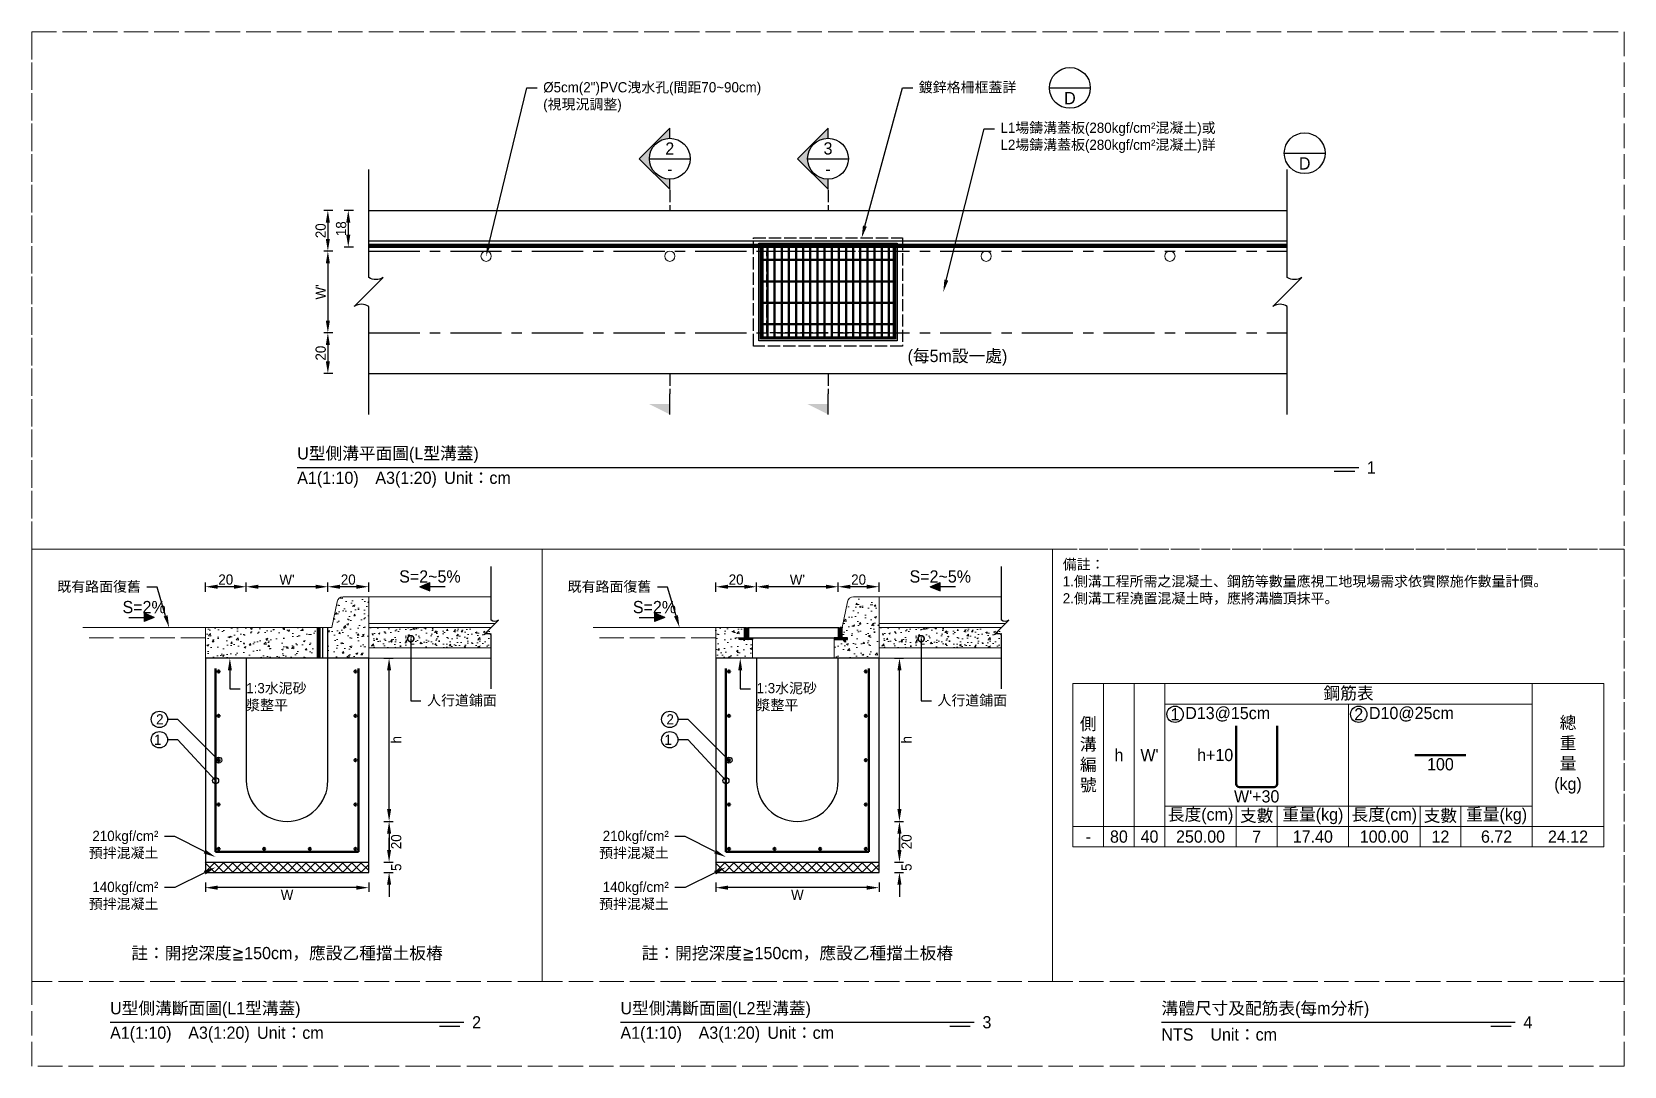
# Model space of a CAD drawing. Extents: x -8920 to 1950, y -2159 to 466.
# Drawn here: x -7060 to -6280, y -507 to 0 of the extents above; entities that cross this region are included whole.
import ezdxf
from ezdxf import colors
from ezdxf.entities.mleader import LeaderData, LeaderLine
from ezdxf.math import Vec2, Vec3

# ---------------------------------------------------------------- set-up
doc = ezdxf.new("R2010")
doc.units = 0
doc.header["$MEASUREMENT"] = 0
doc.linetypes.add('ACAD_ISO02W100', pattern=[15, 12, -3])
doc.linetypes.add('CENTERX2', pattern=[4, 2.5, -0.5, 0.5, -0.5])
for name, color, linetype, lineweight in [('一、1.基本-圖框', 7, 'Continuous', 20), ('二、1.繪圖-既有設施', 8, 'Continuous', 20), ('二、2.繪圖-施作項目', 181, 'Continuous', 30), ('二、3.繪圖-排水流向', 170, 'Continuous', 30), ('二、4.繪圖-設計鋪面', 40, 'Continuous', 20), ('二、5.繪圖-鋼筋', 60, 'Continuous', 50), ('二、6.繪圖-其他施作項目', 35, 'Continuous', 30)]:
    doc.layers.add(name, color=color, linetype=linetype, lineweight=lineweight)
doc.layers.add('一、4.基本-隱藏', color=9, linetype='ACAD_ISO02W100', lineweight=20, plot=False)
doc.layers.add('三、1.文字-說明文字', color=2, linetype='Continuous')
doc.layers.add('三、3.文字-註解文字', color=2, linetype='Continuous')
doc.styles.add('次圖名(詳圖)', font='MS PGothic.ttf', dxfattribs={"height": 6})
doc.styles.add('註解文字(詳圖)', font='MS PGothic.ttf', dxfattribs={"height": 5})
doc.dimstyles.new('註解文字(詳圖)', dxfattribs={"dimtxt": 5, "dimasz": 6, "dimexe": 2, "dimexo": 5, "dimgap": 1, "dimtad": 2, "dimzin": 0, "dimdsep": 46, "dimtxsty": '註解文字(詳圖)', "dimcen": 0.1, "dimclrd": 144, "dimclre": 144, "dimclrt": 256, "dimadec": 0, "dimazin": 0, "dimtfac": 1, "dimtofl": 0, "dimtmove": 0, "dimatfit": 3, "dimfxlon": 1, "dimtolj": 1, "dimtzin": 0, "dimlwd": -1, "dimlwe": -1, "dimarcsym": 1})
pattern_1 = [(45, (-7875.3608, 76.1543), (-2.65165, 2.65165), []), (45, (-7874.477, 76.1543), (-2.65165, 2.65165), []), (45, (-7873.593, 76.1543), (-2.65165, 2.65165), []), (45, (-7872.709, 76.1543), (-2.65165, 2.65165), [])]

msp = doc.modelspace()

# ---------------------------------------------------------------- texts
at = {"layer": '一、1.基本-圖框', "char_height": 6, "attachment_point": 5, "style": '註解文字(詳圖)'}
for s, width, insert in [('{\\fMS PGothic|b0|i0|c128|p34;鋼筋表}', 94.24964, (-6415, -324.5)), ('側溝編號', 12.98354, (-6542.5, -354.5)), ('{\\fMS PGothic|b0|i0|c128|p34;總重量(kg)}', 6, (-6307.5, -354.5)), ('{\\fMS PGothic|b0|i0|c128|p34;h}', 12.98354, (-6527.5, -354.5)), ("{\\fMS PGothic|b0|i0|c128|p34;W}'", 22.32258, (-6512.5, -354.5)), ('{\\fMS PGothic|b0|i0|c128|p34;長度(cm)}', 35.02324, (-6487.5, -384.5)), ('{\\fMS PGothic|b0|i0|c128|p34;支數}', 19.27354, (-6460, -384.5)), ('{\\fMS PGothic|b0|i0|c128|p34;重量(kg)}', 30.27214, (-6432.5, -384.5)), ('{\\fMS PGothic|b0|i0|c128|p34;長度(cm)}', 35.02324, (-6397.5, -384.5)), ('{\\fMS PGothic|b0|i0|c128|p34;支數}', 19.27354, (-6370, -384.5)), ('{\\fMS PGothic|b0|i0|c128|p34;重量(kg)}', 30.27214, (-6342.5, -384.5))]:
    msp.add_mtext_dynamic_manual_height_columns(s, width=width, gutter_width=30, heights=[0], dxfattribs=dict(at, insert=insert))
at = {"layer": '三、1.文字-說明文字', "style": '註解文字(詳圖)'}
for s, width, insert, char_height, attachment_point in [('{\\fMS PGothic|b0|i0|c128|p34;D}', 12.5857, (-6551.5, -32.5), 6, 5), ('{\\fMS PGothic|b0|i0|c128|p34;D}', 12.5857, (-6436.5, -64.5), 6, 5), ('{\\fMS PGothic|b0|i0|c128|p34;備註：\\P1.側溝工程所需之混凝土、鋼筋等數量應視工地現場需求依實際施作數量計價。\\P2.側溝工程澆置混凝土時，應將溝牆頂抹平。}', 249.57878, (-6555, -258.5), 5, 1)]:
    msp.add_mtext_dynamic_manual_height_columns(s, width=width, gutter_width=30, heights=[0], dxfattribs=dict(at, insert=insert, char_height=char_height, attachment_point=attachment_point))
at = {"layer": '三、3.文字-註解文字', "char_height": 6}
for s, width, gutter_width, insert, attachment_point, style in [('2', 6.60394, 25, (-6747.5, -57.193), 5, '註解文字(詳圖)'), ('3', 6.60394, 25, (-6670, -57.193), 5, '註解文字(詳圖)'), ('-', 6.60394, 25, (-6747.5, -67.193), 5, '註解文字(詳圖)'), ('-', 6.60394, 25, (-6670, -67.193), 5, '註解文字(詳圖)'), ('(每5m設一處)', 52.41253, 30, (-6606.595, -159.77), 5, '註解文字(詳圖)'), ('{\\fMS PGothic|b0|i0|c128|p34;U型側溝平面圖(}L{\\fMS PGothic|b0|i0|c128|p34;型溝蓋)}', 138.66243, 15, (-6930, -207.5), 4, '次圖名(詳圖)'), ('1', 3, 15, (-6406, -213.5), 4, '次圖名(詳圖)'), ('A1(1:10)\u3000A3(1:20){\\fMS PGothic|b0|i0|c128|p34;^IUnit：cm}', 136.03259, 15, (-6930, -219.5), 4, '次圖名(詳圖)'), ('1', 8.38231, 30, (-6500, -334.5), 5, '註解文字(詳圖)'), ('D13@15cm', 6.06582, 30, (-6495, -334.5), 4, '註解文字(詳圖)'), ('2', 8.38231, 30, (-6410, -334.5), 5, '註解文字(詳圖)'), ('{\\fMS PGothic|b0|i0|c128|p34;D1}0{\\fMS PGothic|b0|i0|c128|p34;@}25{\\fMS PGothic|b0|i0|c128|p34;cm}', 6.06582, 30, (-6405, -334.5), 4, '註解文字(詳圖)'), ('-', 9.06048, 30, (-6542.5, -394.5), 5, '註解文字(詳圖)'), ('80', 9.06048, 30, (-6527.5, -394.5), 5, '註解文字(詳圖)'), ('40', 9.06048, 30, (-6512.5, -394.5), 5, '註解文字(詳圖)'), ('250.00', 9.06048, 30, (-6487.5, -394.5), 5, '註解文字(詳圖)'), ('7', 9.06048, 30, (-6460, -394.5), 5, '註解文字(詳圖)'), ('17.40', 9.06048, 30, (-6432.5, -394.5), 5, '註解文字(詳圖)'), ('{\\fMS PGothic|b0|i0|c128|p34;100}.00', 9.06048, 30, (-6397.5, -394.5), 5, '註解文字(詳圖)'), ('12', 9.06048, 30, (-6370, -394.5), 5, '註解文字(詳圖)'), ('6.72', 9.06048, 30, (-6342.5, -394.5), 5, '註解文字(詳圖)'), ('24.12', 9.06048, 30, (-6307.5, -394.5), 5, '註解文字(詳圖)'), ('{\\fMS PGothic|b0|i0|c128|p34;註：開挖深度≧150cm，應設乙種擋土板樁}', 156.49231, 30, (-6935, -452), 5, '註解文字(詳圖)'), ('{\\fMS PGothic|b0|i0|c128|p34;註：開挖深度≧150cm，應設乙種擋土板樁}', 156.49231, 30, (-6685, -452), 5, '註解文字(詳圖)'), ('{\\fMS PGothic|b0|i0|c128|p34;U型側溝斷面圖(}L{\\fMS PGothic|b0|i0|c128|p34;1型溝蓋)}', 134.12151, 15, (-7021.66, -479.5), 4, '次圖名(詳圖)'), ('{\\fMS PGothic|b0|i0|c128|p34;U型側溝斷面圖(}L{\\fMS PGothic|b0|i0|c128|p34;2型溝蓋)}', 131.94411, 15, (-6771.66, -479.5), 4, '次圖名(詳圖)'), ('{\\fMS PGothic|b0|i0|c128|p34;溝體尺寸}及{\\fMS PGothic|b0|i0|c128|p34;配筋表(每m分析)}', 144.80097, 15, (-6506.66, -479.5), 4, '次圖名(詳圖)'), ('2', 3, 15, (-6844.34, -485.5), 4, '次圖名(詳圖)'), ('3', 3, 15, (-6594.34, -485.5), 4, '次圖名(詳圖)'), ('4', 3, 15, (-6329.34, -485.5), 4, '次圖名(詳圖)'), ('A1(1:10)\u3000A3(1:20){\\fMS PGothic|b0|i0|c128|p34;^IUnit：cm}', 136.03259, 15, (-7021.66, -491.5), 4, '次圖名(詳圖)'), ('A1(1:10)\u3000A3(1:20){\\fMS PGothic|b0|i0|c128|p34;^IUnit：cm}', 136.03259, 15, (-6771.66, -491.5), 4, '次圖名(詳圖)'), ('NTS{\\fMS PGothic|b0|i0|c128|p34;^IUnit：cm}', 136.03259, 15, (-6506.66, -491.5), 4, '次圖名(詳圖)')]:
    msp.add_mtext_dynamic_manual_height_columns(s, width=width, gutter_width=gutter_width, heights=[0], dxfattribs=dict(at, insert=insert, attachment_point=attachment_point, style=style))
at = {"layer": '二、3.繪圖-排水流向', "char_height": 6, "attachment_point": 5, "style": '註解文字(詳圖)'}
for s, insert in [('{\\fMS PGothic|b0|i0|c128|p34;S=2~5%}', (-6865, -267)), ('{\\fMS PGothic|b0|i0|c128|p34;S=2~5%}', (-6615, -267)), ('{\\fMS PGothic|b0|i0|c128|p34;S=2%}', (-7005, -282)), ('{\\fMS PGothic|b0|i0|c128|p34;S=2%}', (-6755, -282))]:
    msp.add_mtext_dynamic_manual_height_columns(s, width=10.17412, gutter_width=30, heights=[0], dxfattribs=dict(at, insert=insert))
at = {"layer": '二、5.繪圖-鋼筋', "char_height": 6, "style": '註解文字(詳圖)'}
for s, width, insert, attachment_point in [('h+10', 8.87231, (-6471.5, -354.5), 6), ('100', 3.56631, (-6370, -356), 2), ("{\\fMS PGothic|b0|i0|c128|p34;W}'+3{\\fMS PGothic|b0|i0|c128|p34;0}", 3.56631, (-6460, -371.75), 2)]:
    msp.add_mtext_dynamic_manual_height_columns(s, width=width, gutter_width=30, heights=[0], dxfattribs=dict(at, insert=insert, attachment_point=attachment_point))

# ---------------------------------------------------------------- blocks, each defined once
blk = doc.blocks.new('*D197')
at = {"layer": 'Defpoints', "color": 0, "transparency": 16777216}
for p in [(-6895, -87.5), (-6915, -107.5), (-6895, -107.5)]:
    blk.add_point(p, dxfattribs=at)
at = {"layer": '三、3.文字-註解文字', "color": 144, "transparency": 16777216}
for p, q in [((-6912.5, -87.5), (-6917, -87.5)), ((-6915, -93.5), (-6915, -101.5)), ((-6912.5, -107.5), (-6917, -107.5))]:
    blk.add_line(p, q, dxfattribs=at)
for points in [[(-6916, -93.5), (-6914, -93.5), (-6915, -87.5)], [(-6916, -101.5), (-6914, -101.5), (-6915, -107.5)]]:
    blk.add_solid(points, dxfattribs=at)
at = {"layer": '三、3.文字-註解文字', "transparency": 16777216, "insert": (-6918.5, -97.5), "char_height": 5, "attachment_point": 5, "rotation": 90, "style": '註解文字(詳圖)'}
blk.add_mtext('\\A1;20', dxfattribs=at)
blk = doc.blocks.new('*D198')
at = {"layer": 'Defpoints', "color": 0, "transparency": 16777216}
for p in [(-6895, -107.5), (-6915, -147.5), (-6895, -147.5)]:
    blk.add_point(p, dxfattribs=at)
at = {"layer": '三、3.文字-註解文字', "color": 144, "transparency": 16777216}
for p, q in [((-6912.5, -107.5), (-6917, -107.5)), ((-6915, -113.5), (-6915, -141.5)), ((-6912.5, -147.5), (-6917, -147.5))]:
    blk.add_line(p, q, dxfattribs=at)
for points in [[(-6916, -113.5), (-6914, -113.5), (-6915, -107.5)], [(-6916, -141.5), (-6914, -141.5), (-6915, -147.5)]]:
    blk.add_solid(points, dxfattribs=at)
at = {"layer": '三、3.文字-註解文字', "transparency": 16777216, "insert": (-6918.5, -127.5), "char_height": 5, "attachment_point": 5, "rotation": 90, "style": '註解文字(詳圖)'}
blk.add_mtext("\\A1;W'", dxfattribs=at)
blk = doc.blocks.new('*D199')
at = {"layer": 'Defpoints', "color": 0, "transparency": 16777216}
for p in [(-6895, -147.5), (-6915, -167.5), (-6895, -167.5)]:
    blk.add_point(p, dxfattribs=at)
at = {"layer": '三、3.文字-註解文字', "color": 144, "transparency": 16777216}
for p, q in [((-6912.5, -147.5), (-6917, -147.5)), ((-6915, -153.5), (-6915, -161.5)), ((-6912.5, -167.5), (-6917, -167.5))]:
    blk.add_line(p, q, dxfattribs=at)
for points in [[(-6916, -153.5), (-6914, -153.5), (-6915, -147.5)], [(-6916, -161.5), (-6914, -161.5), (-6915, -167.5)]]:
    blk.add_solid(points, dxfattribs=at)
at = {"layer": '三、3.文字-註解文字', "transparency": 16777216, "insert": (-6918.5, -157.5), "char_height": 5, "attachment_point": 5, "rotation": 90, "style": '註解文字(詳圖)'}
blk.add_mtext('\\A1;20', dxfattribs=at)
blk = doc.blocks.new('*D200')
at = {"layer": 'Defpoints', "color": 0, "transparency": 16777216}
for p in [(-6705, -272), (-6705, -307), (-6665, -307)]:
    blk.add_point(p, dxfattribs=at)
at = {"layer": '三、3.文字-註解文字', "color": 144, "transparency": 16777216}
for p, q in [((-6705, -274.5), (-6705, -270)), ((-6671, -272), (-6699, -272)), ((-6665, -274.5), (-6665, -270))]:
    blk.add_line(p, q, dxfattribs=at)
for points in [[(-6699, -271), (-6699, -273), (-6705, -272)], [(-6671, -271), (-6671, -273), (-6665, -272)]]:
    blk.add_solid(points, dxfattribs=at)
at = {"layer": '三、3.文字-註解文字', "transparency": 16777216, "insert": (-6685, -268.5), "char_height": 5, "attachment_point": 5, "style": '註解文字(詳圖)'}
blk.add_mtext("\\A1;W'", dxfattribs=at)
blk = doc.blocks.new('*D201')
at = {"layer": 'Defpoints', "color": 0, "transparency": 16777216}
for p in [(-6725, -272), (-6725, -307), (-6705, -307)]:
    blk.add_point(p, dxfattribs=at)
at = {"layer": '三、3.文字-註解文字', "color": 144, "transparency": 16777216}
for p, q in [((-6725, -274.5), (-6725, -270)), ((-6711, -272), (-6719, -272)), ((-6705, -274.5), (-6705, -270))]:
    blk.add_line(p, q, dxfattribs=at)
for points in [[(-6719, -271), (-6719, -273), (-6725, -272)], [(-6711, -271), (-6711, -273), (-6705, -272)]]:
    blk.add_solid(points, dxfattribs=at)
at = {"layer": '三、3.文字-註解文字', "transparency": 16777216, "insert": (-6715, -268.5), "char_height": 5, "attachment_point": 5, "style": '註解文字(詳圖)'}
blk.add_mtext('\\A1;20', dxfattribs=at)
blk = doc.blocks.new('排水流向')
at = {"layer": '二、3.繪圖-排水流向'}
h = blk.add_hatch(color=256, dxfattribs=at)
h.dxf.hatch_style = 1
h.paths.add_polyline_path([(0, 1), (0, -1), (2.5, 0)])
for points in [[(-3.75, 0), (0, 0)], [(0, 1), (0, -1)], [(2.5, 0), (0, 1)], [(2.5, 0), (0, -1)]]:
    blk.add_lwpolyline(points, dxfattribs=at)
blk = doc.blocks.new('*D202')
at = {"layer": 'Defpoints', "color": 0, "transparency": 16777216}
for p in [(-6895, -87.5), (-6905, -105.5), (-6895, -105.5)]:
    blk.add_point(p, dxfattribs=at)
at = {"layer": '三、3.文字-註解文字', "color": 144, "transparency": 16777216}
for p, q in [((-6902.5, -87.5), (-6907, -87.5)), ((-6905, -93.5), (-6905, -99.5)), ((-6902.5, -105.5), (-6907, -105.5))]:
    blk.add_line(p, q, dxfattribs=at)
for points in [[(-6906, -93.5), (-6904, -93.5), (-6905, -87.5)], [(-6906, -99.5), (-6904, -99.5), (-6905, -105.5)]]:
    blk.add_solid(points, dxfattribs=at)
at = {"layer": '三、3.文字-註解文字', "transparency": 16777216, "insert": (-6908.5, -96.5), "char_height": 5, "attachment_point": 5, "rotation": 90, "style": '註解文字(詳圖)'}
blk.add_mtext('\\A1;18', dxfattribs=at)
blk = doc.blocks.new('*D237')
at = {"layer": 'Defpoints', "color": 0, "transparency": 16777216}
for p in [(-6685, -307), (-6635, -307), (-6685, -387)]:
    blk.add_point(p, dxfattribs=at)
at = {"layer": '三、3.文字-註解文字', "color": 144, "transparency": 16777216}
for p, q in [((-6637.5, -307), (-6633, -307)), ((-6635, -381), (-6635, -313)), ((-6637.5, -387), (-6633, -387))]:
    blk.add_line(p, q, dxfattribs=at)
for points in [[(-6636, -313), (-6634, -313), (-6635, -307)], [(-6636, -381), (-6634, -381), (-6635, -387)]]:
    blk.add_solid(points, dxfattribs=at)
at = {"layer": '三、3.文字-註解文字', "transparency": 16777216, "insert": (-6631.5, -347), "char_height": 5, "attachment_point": 5, "rotation": 90, "style": '註解文字(詳圖)'}
blk.add_mtext('\\A1;h', dxfattribs=at)
blk = doc.blocks.new('*D238')
at = {"layer": 'Defpoints', "color": 0, "transparency": 16777216}
for p in [(-6685, -387), (-6685, -407), (-6635, -407)]:
    blk.add_point(p, dxfattribs=at)
at = {"layer": '三、3.文字-註解文字', "color": 144, "transparency": 16777216}
for p, q in [((-6637.5, -387), (-6633, -387)), ((-6635, -393), (-6635, -401)), ((-6637.5, -407), (-6633, -407))]:
    blk.add_line(p, q, dxfattribs=at)
for points in [[(-6636, -393), (-6634, -393), (-6635, -387)], [(-6636, -401), (-6634, -401), (-6635, -407)]]:
    blk.add_solid(points, dxfattribs=at)
at = {"layer": '三、3.文字-註解文字', "transparency": 16777216, "insert": (-6631.5, -397), "char_height": 5, "attachment_point": 5, "rotation": 90, "style": '註解文字(詳圖)'}
blk.add_mtext('\\A1;20', dxfattribs=at)
blk = doc.blocks.new('*D239')
at = {"layer": 'Defpoints', "color": 0, "transparency": 16777216}
for p in [(-6685, -407), (-6685, -412), (-6635, -412)]:
    blk.add_point(p, dxfattribs=at)
at = {"layer": '三、3.文字-註解文字', "color": 144, "transparency": 16777216}
for p, q in [((-6635, -401), (-6635, -395)), ((-6637.5, -407), (-6633, -407)), ((-6637.5, -412), (-6633, -412)), ((-6635, -418), (-6635, -424))]:
    blk.add_line(p, q, dxfattribs=at)
for points in [[(-6636, -401), (-6634, -401), (-6635, -407)], [(-6636, -418), (-6634, -418), (-6635, -412)]]:
    blk.add_solid(points, dxfattribs=at)
at = {"layer": '三、3.文字-註解文字', "transparency": 16777216, "insert": (-6631.5, -409.5), "char_height": 5, "attachment_point": 5, "rotation": 90, "style": '註解文字(詳圖)'}
blk.add_mtext('\\A1;5', dxfattribs=at)
blk = doc.blocks.new('*D240')
at = {"layer": 'Defpoints', "color": 0, "transparency": 16777216}
for p in [(-6935, -307), (-6885, -307), (-6935, -387)]:
    blk.add_point(p, dxfattribs=at)
at = {"layer": '三、3.文字-註解文字', "color": 144, "transparency": 16777216}
for p, q in [((-6887.5, -307), (-6883, -307)), ((-6885, -381), (-6885, -313)), ((-6887.5, -387), (-6883, -387))]:
    blk.add_line(p, q, dxfattribs=at)
for points in [[(-6886, -313), (-6884, -313), (-6885, -307)], [(-6886, -381), (-6884, -381), (-6885, -387)]]:
    blk.add_solid(points, dxfattribs=at)
at = {"layer": '三、3.文字-註解文字', "transparency": 16777216, "insert": (-6881.5, -347), "char_height": 5, "attachment_point": 5, "rotation": 90, "style": '註解文字(詳圖)'}
blk.add_mtext('\\A1;h', dxfattribs=at)
blk = doc.blocks.new('*D241')
at = {"layer": 'Defpoints', "color": 0, "transparency": 16777216}
for p in [(-6935, -387), (-6935, -407), (-6885, -407)]:
    blk.add_point(p, dxfattribs=at)
at = {"layer": '三、3.文字-註解文字', "color": 144, "transparency": 16777216}
for p, q in [((-6887.5, -387), (-6883, -387)), ((-6885, -393), (-6885, -401)), ((-6887.5, -407), (-6883, -407))]:
    blk.add_line(p, q, dxfattribs=at)
for points in [[(-6886, -393), (-6884, -393), (-6885, -387)], [(-6886, -401), (-6884, -401), (-6885, -407)]]:
    blk.add_solid(points, dxfattribs=at)
at = {"layer": '三、3.文字-註解文字', "transparency": 16777216, "insert": (-6881.5, -397), "char_height": 5, "attachment_point": 5, "rotation": 90, "style": '註解文字(詳圖)'}
blk.add_mtext('\\A1;20', dxfattribs=at)
blk = doc.blocks.new('*D242')
at = {"layer": 'Defpoints', "color": 0, "transparency": 16777216}
for p in [(-6935, -407), (-6935, -412), (-6885, -412)]:
    blk.add_point(p, dxfattribs=at)
at = {"layer": '三、3.文字-註解文字', "color": 144, "transparency": 16777216}
for p, q in [((-6885, -401), (-6885, -395)), ((-6887.5, -407), (-6883, -407)), ((-6887.5, -412), (-6883, -412)), ((-6885, -418), (-6885, -424))]:
    blk.add_line(p, q, dxfattribs=at)
for points in [[(-6886, -401), (-6884, -401), (-6885, -407)], [(-6886, -418), (-6884, -418), (-6885, -412)]]:
    blk.add_solid(points, dxfattribs=at)
at = {"layer": '三、3.文字-註解文字', "transparency": 16777216, "insert": (-6881.5, -409.5), "char_height": 5, "attachment_point": 5, "rotation": 90, "style": '註解文字(詳圖)'}
blk.add_mtext('\\A1;5', dxfattribs=at)
blk = doc.blocks.new('_Small')
at = {"color": 0, "linetype": 'ByBlock', "lineweight": -2}
blk.add_circle((0, 0), 0.25, dxfattribs=at)
blk = doc.blocks.new('*D244')
at = {"layer": 'Defpoints', "color": 0, "transparency": 16777216}
for p in [(-6725, -412), (-6645, -412), (-6725, -419.5)]:
    blk.add_point(p, dxfattribs=at)
at = {"layer": '三、3.文字-註解文字', "color": 144, "transparency": 16777216}
for p, q in [((-6725, -417), (-6725, -421.5)), ((-6651, -419.5), (-6719, -419.5)), ((-6645, -417), (-6645, -421.5))]:
    blk.add_line(p, q, dxfattribs=at)
for points in [[(-6719, -418.5), (-6719, -420.5), (-6725, -419.5)], [(-6651, -418.5), (-6651, -420.5), (-6645, -419.5)]]:
    blk.add_solid(points, dxfattribs=at)
at = {"layer": '三、3.文字-註解文字', "transparency": 16777216, "insert": (-6685, -423), "char_height": 5, "attachment_point": 5, "style": '註解文字(詳圖)'}
blk.add_mtext('\\A1;W', dxfattribs=at)
blk = doc.blocks.new('*D269')
at = {"layer": 'Defpoints', "color": 0, "transparency": 16777216}
for p in [(-6665, -272), (-6665, -307), (-6645, -307)]:
    blk.add_point(p, dxfattribs=at)
at = {"layer": '三、3.文字-註解文字', "color": 144, "transparency": 16777216}
for p, q in [((-6665, -274.5), (-6665, -270)), ((-6651, -272), (-6659, -272)), ((-6645, -274.5), (-6645, -270))]:
    blk.add_line(p, q, dxfattribs=at)
for points in [[(-6659, -271), (-6659, -273), (-6665, -272)], [(-6651, -271), (-6651, -273), (-6645, -272)]]:
    blk.add_solid(points, dxfattribs=at)
at = {"layer": '三、3.文字-註解文字', "transparency": 16777216, "insert": (-6655, -268.5), "char_height": 5, "attachment_point": 5, "style": '註解文字(詳圖)'}
blk.add_mtext('\\A1;20', dxfattribs=at)
blk = doc.blocks.new('_DotSmall')
at = {"color": 0, "linetype": 'ByBlock', "const_width": 0.5}
blk.add_lwpolyline([(-0.0625, 0, 1), (0.0625, 0, 1)], format="xyb", close=True, dxfattribs=at)
blk = doc.blocks.new('*D333')
at = {"layer": 'Defpoints', "color": 0, "transparency": 16777216}
for p in [(-6955, -272), (-6955, -307), (-6915, -307)]:
    blk.add_point(p, dxfattribs=at)
at = {"layer": '三、3.文字-註解文字', "color": 144, "transparency": 16777216}
for p, q in [((-6955, -274.5), (-6955, -270)), ((-6921, -272), (-6949, -272)), ((-6915, -274.5), (-6915, -270))]:
    blk.add_line(p, q, dxfattribs=at)
for points in [[(-6949, -271), (-6949, -273), (-6955, -272)], [(-6921, -271), (-6921, -273), (-6915, -272)]]:
    blk.add_solid(points, dxfattribs=at)
at = {"layer": '三、3.文字-註解文字', "transparency": 16777216, "insert": (-6935, -268.5), "char_height": 5, "attachment_point": 5, "style": '註解文字(詳圖)'}
blk.add_mtext("\\A1;W'", dxfattribs=at)
blk = doc.blocks.new('*D334')
at = {"layer": 'Defpoints', "color": 0, "transparency": 16777216}
for p in [(-6975, -272), (-6975, -307), (-6955, -307)]:
    blk.add_point(p, dxfattribs=at)
at = {"layer": '三、3.文字-註解文字', "color": 144, "transparency": 16777216}
for p, q in [((-6975, -274.5), (-6975, -270)), ((-6961, -272), (-6969, -272)), ((-6955, -274.5), (-6955, -270))]:
    blk.add_line(p, q, dxfattribs=at)
for points in [[(-6969, -271), (-6969, -273), (-6975, -272)], [(-6961, -271), (-6961, -273), (-6955, -272)]]:
    blk.add_solid(points, dxfattribs=at)
at = {"layer": '三、3.文字-註解文字', "transparency": 16777216, "insert": (-6965, -268.5), "char_height": 5, "attachment_point": 5, "style": '註解文字(詳圖)'}
blk.add_mtext('\\A1;20', dxfattribs=at)
blk = doc.blocks.new('*D335')
at = {"layer": 'Defpoints', "color": 0, "transparency": 16777216}
for p in [(-6915, -272), (-6915, -307), (-6895, -307)]:
    blk.add_point(p, dxfattribs=at)
at = {"layer": '三、3.文字-註解文字', "color": 144, "transparency": 16777216}
for p, q in [((-6915, -274.5), (-6915, -270)), ((-6901, -272), (-6909, -272)), ((-6895, -274.5), (-6895, -270))]:
    blk.add_line(p, q, dxfattribs=at)
for points in [[(-6909, -271), (-6909, -273), (-6915, -272)], [(-6901, -271), (-6901, -273), (-6895, -272)]]:
    blk.add_solid(points, dxfattribs=at)
at = {"layer": '三、3.文字-註解文字', "transparency": 16777216, "insert": (-6905, -268.5), "char_height": 5, "attachment_point": 5, "style": '註解文字(詳圖)'}
blk.add_mtext('\\A1;20', dxfattribs=at)
blk = doc.blocks.new('*D349')
at = {"layer": 'Defpoints', "color": 0, "transparency": 16777216}
for p in [(-6975, -412), (-6895, -412), (-6975, -419.5)]:
    blk.add_point(p, dxfattribs=at)
at = {"layer": '三、3.文字-註解文字', "color": 144, "transparency": 16777216}
for p, q in [((-6975, -417), (-6975, -421.5)), ((-6901, -419.5), (-6969, -419.5)), ((-6895, -417), (-6895, -421.5))]:
    blk.add_line(p, q, dxfattribs=at)
for points in [[(-6969, -418.5), (-6969, -420.5), (-6975, -419.5)], [(-6901, -418.5), (-6901, -420.5), (-6895, -419.5)]]:
    blk.add_solid(points, dxfattribs=at)
at = {"layer": '三、3.文字-註解文字', "transparency": 16777216, "insert": (-6935, -423), "char_height": 5, "attachment_point": 5, "style": '註解文字(詳圖)'}
blk.add_mtext('\\A1;W', dxfattribs=at)

# ---------------------------------------------------------------- dimensions: what is measured, and where the dimension line sits
at = {"layer": '三、3.文字-註解文字'}
for base, p1, p2, text, picture, middle in [((-6915, -107.5), (-6895, -87.5), (-6895, -107.5), '20', '*D197', (-6918.5, -97.5)), ((-6905, -105.5), (-6895, -87.5), (-6895, -105.5), '18', '*D202', (-6908.5, -96.5)), ((-6915, -147.5), (-6895, -107.5), (-6895, -147.5), "W'", '*D198', (-6918.5, -127.5)), ((-6915, -167.5), (-6895, -147.5), (-6895, -167.5), '20', '*D199', (-6918.5, -157.5)), ((-6885, -307), (-6935, -387), (-6935, -307), 'h', '*D240', (-6881.5, -347)), ((-6635, -307), (-6685, -387), (-6685, -307), 'h', '*D237', (-6631.5, -347)), ((-6885, -407), (-6935, -387), (-6935, -407), '20', '*D241', (-6881.5, -397)), ((-6635, -407), (-6685, -387), (-6685, -407), '20', '*D238', (-6631.5, -397)), ((-6885, -412), (-6935, -407), (-6935, -412), '5', '*D242', (-6881.5, -409.5)), ((-6635, -412), (-6685, -407), (-6685, -412), '5', '*D239', (-6631.5, -409.5))]:
    dim = msp.add_linear_dim(base=base, p1=p1, p2=p2, angle=90, text=text, dimstyle='註解文字(詳圖)', dxfattribs=at)
    dim.commit()
    dim.dimension.update_dxf_attribs({"geometry": picture, "text_midpoint": middle})
for base, p1, p2, text, picture, middle in [((-6975, -272), (-6955, -307), (-6975, -307), '20', '*D334', (-6965, -268.5)), ((-6955, -272), (-6915, -307), (-6955, -307), "W'", '*D333', (-6935, -268.5)), ((-6915, -272), (-6895, -307), (-6915, -307), '20', '*D335', (-6905, -268.5)), ((-6725, -272), (-6705, -307), (-6725, -307), '20', '*D201', (-6715, -268.5)), ((-6705, -272), (-6665, -307), (-6705, -307), "W'", '*D200', (-6685, -268.5)), ((-6665, -272), (-6645, -307), (-6665, -307), '20', '*D269', (-6655, -268.5)), ((-6975, -419.5), (-6895, -412), (-6975, -412), 'W', '*D349', (-6935, -423)), ((-6725, -419.5), (-6645, -412), (-6725, -412), 'W', '*D244', (-6685, -423))]:
    dim = msp.add_linear_dim(base=base, p1=p1, p2=p2, text=text, dimstyle='註解文字(詳圖)', dxfattribs=at)
    dim.commit()
    dim.dimension.update_dxf_attribs({"geometry": picture, "text_midpoint": middle})

# ---------------------------------------------------------------- hatches: boundary and pattern name
at = {"layer": '三、3.文字-註解文字'}
h = msp.add_hatch(color=256, dxfattribs=at)
h.dxf.hatch_style = 1
h.paths.add_polyline_path([(-6747.5, -47.193), (-6762.5, -62.193), (-6747.5, -77.193), (-6747.5, -72.193, -0.4142136), (-6757.5, -62.193, -0.4142136), (-6747.5, -52.193)])
h = msp.add_hatch(color=256, dxfattribs=at)
h.dxf.hatch_style = 1
h.paths.add_polyline_path([(-6670, -47.193), (-6685, -62.193), (-6670, -77.193), (-6670, -72.193, -0.4142136), (-6680, -62.193, -0.4142136), (-6670, -52.193)])
h = msp.add_hatch(color=256, dxfattribs=at)
h.dxf.hatch_style = 1
h.paths.add_polyline_path([(-6757.5, -182.5), (-6747.5, -187.5), (-6747.5, -182.5)])
h = msp.add_hatch(color=256, dxfattribs=at)
h.dxf.hatch_style = 1
h.paths.add_polyline_path([(-6680, -182.5), (-6670, -187.5), (-6670, -182.5)])
at = {"layer": '二、1.繪圖-既有設施'}
h = msp.add_hatch(dxfattribs=at)
h.set_pattern_fill('AR-CONC', color=256, scale=0.05)
h.set_pattern_definition([(50, (-5144.377, -1605.479), (9.109233, -0.796954), [0.9525, -10.4775]), (355, (-5144.377, -1605.479), (-1.76217, 9.552842), [0.762, -8.38203]), (100.45144, (-5143.618, -1605.5455), (7.347062, 8.755888), [0.8095, -8.904512]), (46.1842, (-5144.377, -1602.939), (13.55395, -2.102116), [1.42875, -15.71625]), (96.63556, (-5143.247, -1603.114), (11.87021, 12.37131), [1.21425, -13.35678]), (351.18415, (-5144.377, -1602.939), (11.87021, 12.37131), [1.143, -12.57299]), (21, (-5143.107, -1603.574), (7.58072, -5.11326), [0.9525, -10.4775]), (326, (-5143.107, -1603.574), (3.0901, 9.2094), [0.762, -8.382]), (71.45144, (-5142.475, -1604), (10.67082, 4.09614), [0.8095, -8.904497]), (37.5, (-5144.3767, -1605.479), (0.15443, 4.227752), [0, -8.2804, 0, -8.509, 0, -8.41375]), (7.5, (-5144.3767, -1605.479), (3.340983, 5.009029), [0, -4.8514, 0, -8.0899, 0, -3.20675]), (327.5, (-5147.209, -1605.479), (6.77953, -0.286437), [0, -3.175, 0, -9.906, 0, -13.1445]), (317.5, (-5148.479, -1605.479), (7.406459, 1.271325), [0, -4.1275, 0, -6.5786, 0, -9.3345])])
h.paths.add_polyline_path([(-6920, -307), (-6920, -292), (-6975, -292), (-6975, -307)])
h.paths.add_polyline_path([(-6895, -292), (-6895, -277), (-6907.541, -277, 0.3575108), (-6910.482, -279.412), (-6913, -292), (-6915, -292), (-6915, -307), (-6895, -307)])
h = msp.add_hatch(dxfattribs=at)
h.set_pattern_fill('AR-CONC', color=256, scale=0.05)
h.set_pattern_definition([(50, (-5006.001, -1599.962), (9.109233, -0.796954), [0.9525, -10.4775]), (355, (-5006.001, -1599.962), (-1.76217, 9.552842), [0.762, -8.38203]), (100.45144, (-5005.2415, -1600.028), (7.347062, 8.755888), [0.8095, -8.904512]), (46.1842, (-5006.001, -1597.422), (13.55395, -2.102116), [1.42875, -15.71625]), (96.63556, (-5004.871, -1597.597), (11.87021, 12.37131), [1.21425, -13.35678]), (351.18415, (-5006, -1597.422), (11.87021, 12.37131), [1.143, -12.57299]), (21, (-5004.731, -1598.057), (7.58072, -5.11326), [0.9525, -10.4775]), (326, (-5004.731, -1598.057), (3.0901, 9.2094), [0.762, -8.382]), (71.45144, (-5004.099, -1598.483), (10.67082, 4.09614), [0.8095, -8.904497]), (37.5, (-5006.0006, -1599.962), (0.15443, 4.227752), [0, -8.2804, 0, -8.509, 0, -8.41375]), (7.5, (-5006.0006, -1599.962), (3.340983, 5.009029), [0, -4.8514, 0, -8.0899, 0, -3.20675]), (327.5, (-5008.8327, -1599.962), (6.77953, -0.286437), [0, -3.175, 0, -9.906, 0, -13.1445]), (317.5, (-5010.103, -1599.962), (7.406459, 1.271325), [0, -4.1275, 0, -6.5786, 0, -9.3345])])
h.paths.add_polyline_path([(-6725, -307), (-6707, -307), (-6707, -297.9), (-6713.5, -297.9), (-6713.5, -297), (-6710.9, -297), (-6710.9, -292), (-6725, -292)])
h.paths.add_polyline_path([(-6645, -292), (-6645, -277), (-6657.541, -277, 0.3575108), (-6660.482, -279.412), (-6663, -292), (-6663.1, -292), (-6663.1, -297), (-6660.5, -297), (-6660.5, -297.9), (-6667, -297.9), (-6667, -307), (-6645, -307)])
at = {"layer": '二、2.繪圖-施作項目'}
h = msp.add_hatch(dxfattribs=at)
h.set_pattern_fill('ANSI37', color=256)
h.set_pattern_definition([(45, (-6510.363, -203.0427), (-2.245064, 2.245064), []), (135, (-6510.363, -203.0427), (-2.245064, -2.245064), [])])
h.paths.add_polyline_path([(-6895, -412), (-6975, -412), (-6975, -407), (-6895, -407)])
h = msp.add_hatch(dxfattribs=at)
h.set_pattern_fill('ANSI37', color=256)
h.set_pattern_definition([(45, (-6260.363, -203.0427), (-2.245064, 2.245064), []), (135, (-6260.363, -203.0427), (-2.245064, -2.245064), [])])
h.paths.add_polyline_path([(-6645, -412), (-6725, -412), (-6725, -407), (-6645, -407)])
at = {"layer": '二、4.繪圖-設計鋪面'}
h = msp.add_hatch(dxfattribs=at)
h.set_pattern_fill('AR-CONC', color=256)
h.set_pattern_definition([(50, (-7029.145, 143.4644), (7.1726, -0.62752), [0.75, -8.25]), (355, (-7029.145, 143.4644), (-1.38751, 7.52192), [0.6, -6.6]), (100.4514, (-7028.547, 143.412), (5.78509, 6.8944), [0.6374, -7.01142]), (46.1842, (-7029.145, 145.464), (10.67241, -1.6552), [1.125, -12.375]), (96.6356, (-7028.256, 145.326), (9.34662, 9.74119), [0.9561, -10.51714]), (351.1842, (-7029.145, 145.464), (9.34662, 9.74119), [0.9, -9.9]), (21, (-7028.145, 144.9644), (5.96907, -4.02619), [0.75, -8.25]), (326, (-7028.145, 144.9644), (2.43315, 7.2515), [0.6, -6.6]), (71.4514, (-7027.6476, 144.629), (8.40222, 3.22531), [0.6374, -7.01142]), (37.5, (-7029.145, 143.4644), (0.121599, 3.328939), [0, -6.52, 0, -6.7, 0, -6.625]), (7.5, (-7029.145, 143.4644), (2.630695, 3.944117), [0, -3.82, 0, -6.37, 0, -2.525]), (327.5, (-7031.375, 143.4644), (5.338224, -0.225549), [0, -2.5, 0, -7.8, 0, -10.35]), (317.5, (-7032.375, 143.4644), (5.83186, 1.00105), [0, -3.25, 0, -5.18, 0, -7.35])])
h.paths.add_polyline_path([(-6835, -292), (-6895, -292), (-6895, -299.5), (-6885, -299.5), (-6885, -302), (-6835, -302)])
h.paths.add_polyline_path([(-6885, -299.5), (-6895, -299.5), (-6895, -302), (-6885, -302)], flags=17)
h = msp.add_hatch(dxfattribs=at)
h.set_pattern_fill('AR-CONC', color=256)
h.set_pattern_definition([(50, (-6779.145, 143.4644), (7.1726, -0.62752), [0.75, -8.25]), (355, (-6779.145, 143.4644), (-1.38751, 7.52192), [0.6, -6.6]), (100.4514, (-6778.547, 143.412), (5.78509, 6.8944), [0.6374, -7.01142]), (46.1842, (-6779.145, 145.464), (10.67241, -1.6552), [1.125, -12.375]), (96.6356, (-6778.256, 145.326), (9.34662, 9.74119), [0.9561, -10.51714]), (351.1842, (-6779.145, 145.464), (9.34662, 9.74119), [0.9, -9.9]), (21, (-6778.145, 144.9644), (5.96907, -4.02619), [0.75, -8.25]), (326, (-6778.145, 144.9644), (2.43315, 7.2515), [0.6, -6.6]), (71.4514, (-6777.6476, 144.629), (8.40222, 3.22531), [0.6374, -7.01142]), (37.5, (-6779.145, 143.4644), (0.121599, 3.328939), [0, -6.52, 0, -6.7, 0, -6.625]), (7.5, (-6779.145, 143.4644), (2.630695, 3.944117), [0, -3.82, 0, -6.37, 0, -2.525]), (327.5, (-6781.375, 143.4644), (5.338224, -0.225549), [0, -2.5, 0, -7.8, 0, -10.35]), (317.5, (-6782.375, 143.4644), (5.83186, 1.00105), [0, -3.25, 0, -5.18, 0, -7.35])])
h.paths.add_polyline_path([(-6585, -292), (-6645, -292), (-6645, -299.5), (-6635, -299.5), (-6635, -302), (-6585, -302)])
h.paths.add_polyline_path([(-6635, -299.5), (-6645, -299.5), (-6645, -302), (-6635, -302)], flags=17)
at = {"layer": '二、5.繪圖-鋼筋'}
h = msp.add_hatch(color=256, dxfattribs=at)
h.dxf.hatch_style = 1
h.paths.add_polyline_path([(-6968, -313.5, 1), (-6969, -313.5, 1)])
h = msp.add_hatch(color=256, dxfattribs=at)
h.dxf.hatch_style = 1
h.paths.add_polyline_path([(-6901, -313.5, 1), (-6902, -313.5, 1)])
h = msp.add_hatch(color=256, dxfattribs=at)
h.dxf.hatch_style = 1
h.paths.add_polyline_path([(-6718, -313.5, 1), (-6719, -313.5, 1)])
h = msp.add_hatch(color=256, dxfattribs=at)
h.dxf.hatch_style = 1
h.paths.add_polyline_path([(-6651, -313.5, 1), (-6652, -313.5, 1)])
h = msp.add_hatch(color=256, dxfattribs=at)
h.dxf.hatch_style = 1
h.paths.add_polyline_path([(-6968, -335.25, 1), (-6969, -335.25, 1)])
h = msp.add_hatch(color=256, dxfattribs=at)
h.dxf.hatch_style = 1
h.paths.add_polyline_path([(-6901, -335.25, 1), (-6902, -335.25, 1)])
h = msp.add_hatch(color=256, dxfattribs=at)
h.dxf.hatch_style = 1
h.paths.add_polyline_path([(-6718, -335.25, 1), (-6719, -335.25, 1)])
h = msp.add_hatch(color=256, dxfattribs=at)
h.dxf.hatch_style = 1
h.paths.add_polyline_path([(-6651, -335.25, 1), (-6652, -335.25, 1)])
h = msp.add_hatch(color=256, dxfattribs=at)
h.dxf.hatch_style = 1
h.paths.add_polyline_path([(-6968, -357, 1), (-6969, -357, 1)])
h = msp.add_hatch(color=256, dxfattribs=at)
h.dxf.hatch_style = 1
h.paths.add_polyline_path([(-6901, -357, 1), (-6902, -357, 1)])
h = msp.add_hatch(color=256, dxfattribs=at)
h.dxf.hatch_style = 1
h.paths.add_polyline_path([(-6718, -357, 1), (-6719, -357, 1)])
h = msp.add_hatch(color=256, dxfattribs=at)
h.dxf.hatch_style = 1
h.paths.add_polyline_path([(-6651, -357, 1), (-6652, -357, 1)])
h = msp.add_hatch(color=256, dxfattribs=at)
h.dxf.hatch_style = 1
h.paths.add_polyline_path([(-6968, -378.75, 1), (-6969, -378.75, 1)])
h = msp.add_hatch(color=256, dxfattribs=at)
h.dxf.hatch_style = 1
h.paths.add_polyline_path([(-6901, -378.75, 1), (-6902, -378.75, 1)])
h = msp.add_hatch(color=256, dxfattribs=at)
h.dxf.hatch_style = 1
h.paths.add_polyline_path([(-6718, -378.75, 1), (-6719, -378.75, 1)])
h = msp.add_hatch(color=256, dxfattribs=at)
h.dxf.hatch_style = 1
h.paths.add_polyline_path([(-6651, -378.75, 1), (-6652, -378.75, 1)])
h = msp.add_hatch(color=256, dxfattribs=at)
h.dxf.hatch_style = 1
h.paths.add_polyline_path([(-6968, -400.5, 1), (-6969, -400.5, 1)])
h = msp.add_hatch(color=256, dxfattribs=at)
h.dxf.hatch_style = 1
h.paths.add_polyline_path([(-6945.67, -400.5, 1), (-6946.67, -400.5, 1)])
h = msp.add_hatch(color=256, dxfattribs=at)
h.dxf.hatch_style = 1
h.paths.add_polyline_path([(-6923.34, -400.5, 1), (-6924.34, -400.5, 1)])
h = msp.add_hatch(color=256, dxfattribs=at)
h.dxf.hatch_style = 1
h.paths.add_polyline_path([(-6901, -400.5, 1), (-6902, -400.5, 1)])
h = msp.add_hatch(color=256, dxfattribs=at)
h.dxf.hatch_style = 1
h.paths.add_polyline_path([(-6718, -400.5, 1), (-6719, -400.5, 1)])
h = msp.add_hatch(color=256, dxfattribs=at)
h.dxf.hatch_style = 1
h.paths.add_polyline_path([(-6695.67, -400.5, 1), (-6696.67, -400.5, 1)])
h = msp.add_hatch(color=256, dxfattribs=at)
h.dxf.hatch_style = 1
h.paths.add_polyline_path([(-6673.34, -400.5, 1), (-6674.34, -400.5, 1)])
h = msp.add_hatch(color=256, dxfattribs=at)
h.dxf.hatch_style = 1
h.paths.add_polyline_path([(-6651, -400.5, 1), (-6652, -400.5, 1)])
at = {"layer": '二、6.繪圖-其他施作項目'}
h = msp.add_hatch(color=256, dxfattribs=at)
h.dxf.hatch_style = 1
h.paths.add_polyline_path([(-6703.9, -151.4), (-6636.1, -151.4), (-6636.1, -103.6), (-6703.9, -103.6)])
h.paths.add_polyline_path([(-6703, -150.5), (-6637, -150.5), (-6637, -104.5), (-6703, -104.5)], flags=16)
h.paths.add_polyline_path([(-6700, -107.5), (-6640, -107.5), (-6640, -147.5), (-6700, -147.5)], flags=0)
h = msp.add_hatch(dxfattribs=at)
h.set_pattern_fill('ANSI34', color=256, scale=5)
h.set_pattern_definition(pattern_1)
h.paths.add_polyline_path([(-6638, -111.5), (-6702, -111.5), (-6702, -112), (-6638, -112)])
h = msp.add_hatch(dxfattribs=at)
h.set_pattern_fill('ANSI34', color=256, scale=5)
h.set_pattern_definition(pattern_1)
h.paths.add_polyline_path([(-6638, -122), (-6702, -122), (-6702, -122.5), (-6638, -122.5)])
h = msp.add_hatch(dxfattribs=at)
h.set_pattern_fill('ANSI34', color=256, scale=5)
h.set_pattern_definition(pattern_1)
h.paths.add_polyline_path([(-6638, -132.5), (-6702, -132.5), (-6702, -133), (-6638, -133)])
h = msp.add_hatch(dxfattribs=at)
h.set_pattern_fill('ANSI34', color=256, scale=5)
h.set_pattern_definition(pattern_1)
h.paths.add_polyline_path([(-6638, -143), (-6702, -143), (-6702, -143.5), (-6638, -143.5)])
h = msp.add_hatch(dxfattribs=at)
h.set_pattern_fill('ANSI31', color=256, scale=0.1)
h.set_pattern_definition([(45, (-4995.49114, -1596.28593), (-0.224506403, 0.224506403), [])])
h.paths.add_polyline_path([(-6710.9, -297), (-6713.5, -297), (-6713.5, -297.9), (-6707, -297.9), (-6707, -297), (-6710, -297), (-6710, -292), (-6710.9, -292)])
h.paths.add_polyline_path([(-6663.1, -292), (-6664, -292), (-6664, -297), (-6667, -297), (-6667, -297.9), (-6660.5, -297.9), (-6660.5, -297), (-6663.1, -297)])

# ---------------------------------------------------------------- linework, layer by layer
at = {"layer": '一、1.基本-圖框'}
for points in [[(-6550, -389.5), (-6535, -389.5), (-6535, -319.5), (-6550, -319.5)], [(-6535, -389.5), (-6520, -389.5), (-6520, -319.5), (-6535, -319.5)], [(-6520, -389.5), (-6505, -389.5), (-6505, -319.5), (-6520, -319.5)], [(-6505, -329.5), (-6325, -329.5), (-6325, -319.5), (-6505, -319.5)], [(-6290, -389.5), (-6325, -389.5), (-6325, -319.5), (-6290, -319.5)], [(-6505, -329.5), (-6415, -329.5), (-6415, -379.5), (-6505, -379.5)], [(-6415, -329.5), (-6325, -329.5), (-6325, -379.5), (-6415, -379.5)], [(-6505, -379.5), (-6470, -379.5), (-6470, -389.5), (-6505, -389.5)], [(-6470, -379.5), (-6450, -379.5), (-6450, -389.5), (-6470, -389.5)], [(-6450, -379.5), (-6415, -379.5), (-6415, -389.5), (-6450, -389.5)], [(-6415, -379.5), (-6380, -379.5), (-6380, -389.5), (-6415, -389.5)], [(-6380, -379.5), (-6360, -379.5), (-6360, -389.5), (-6380, -389.5)], [(-6360, -379.5), (-6325, -379.5), (-6325, -389.5), (-6360, -389.5)], [(-6550, -389.5), (-6535, -389.5), (-6535, -399.5), (-6550, -399.5)], [(-6535, -389.5), (-6520, -389.5), (-6520, -399.5), (-6535, -399.5)], [(-6520, -389.5), (-6505, -389.5), (-6505, -399.5), (-6520, -399.5)], [(-6505, -389.5), (-6470, -389.5), (-6470, -399.5), (-6505, -399.5)], [(-6470, -389.5), (-6450, -389.5), (-6450, -399.5), (-6470, -399.5)], [(-6450, -389.5), (-6415, -389.5), (-6415, -399.5), (-6450, -399.5)], [(-6415, -389.5), (-6380, -389.5), (-6380, -399.5), (-6415, -399.5)], [(-6380, -389.5), (-6360, -389.5), (-6360, -399.5), (-6380, -399.5)], [(-6360, -389.5), (-6325, -389.5), (-6325, -399.5), (-6360, -399.5)], [(-6325, -389.5), (-6290, -389.5), (-6290, -399.5), (-6325, -399.5)]]:
    msp.add_lwpolyline(points, close=True, dxfattribs=at)
at = {"layer": '一、4.基本-隱藏'}
for points in [[(-7060, 0), (-6280, 0), (-6280, -253.5), (-7060, -253.5)], [(-7060, 0), (-6280, 0), (-6280, -507), (-7060, -507)], [(-7060, 0), (-6280, 0), (-6280, -507), (-7060, -507)], [(-7060, -253.5), (-6810, -253.5), (-6810, -465.5), (-7060, -465.5)], [(-6810, -253.5), (-6560, -253.5), (-6560, -465.5), (-6810, -465.5)], [(-6560, -253.5), (-6280, -253.5), (-6280, -465.5), (-6560, -465.5)]]:
    msp.add_lwpolyline(points, close=True, dxfattribs=at)
at = {"layer": '三、3.文字-註解文字'}
for points in [[(-6561.5, -27.5), (-6541.5, -27.5)], [(-6747.5, -52.193), (-6747.5, -47.193), (-6762.5, -62.193), (-6747.5, -77.193), (-6747.5, -72.193)], [(-6670, -52.193), (-6670, -47.193), (-6685, -62.193), (-6670, -77.193), (-6670, -72.193)], [(-6757.5, -62.193), (-6737.5, -62.193)], [(-6680, -62.193), (-6660, -62.193)], [(-6446.5, -59.5), (-6426.5, -59.5)], [(-6747.5, -187.5), (-6747.5, -177.5)], [(-6670, -187.5), (-6670, -177.5)], [(-6930, -213.5), (-6410, -213.5)], [(-6412, -215.5), (-6422, -215.5)], [(-7021.66, -485.5), (-6848.34, -485.5)], [(-6850.34, -487.5), (-6860.34, -487.5)], [(-6771.66, -485.5), (-6598.34, -485.5)], [(-6600.34, -487.5), (-6610.34, -487.5)], [(-6506.66, -485.5), (-6333.34, -485.5)], [(-6335.34, -487.5), (-6345.34, -487.5)]]:
    msp.add_lwpolyline(points, dxfattribs=at)
for points in [[(-6895, -187.5), (-6895, -134.571, 0.2828427), (-6902.071, -134.571), (-6887.929, -120.429, -0.2828427), (-6895, -120.429), (-6895, -67.5)], [(-6445, -187.5), (-6445, -134.571, 0.2828427), (-6452.071, -134.571), (-6437.929, -120.429, -0.2828427), (-6445, -120.429), (-6445, -67.5)], [(-6835, -322), (-6835, -295.536, 0.2828427), (-6838.536, -295.536), (-6831.464, -288.464, -0.2828427), (-6835, -288.464), (-6835, -262)], [(-6585, -322), (-6585, -295.536, 0.2828427), (-6588.536, -295.536), (-6581.464, -288.464, -0.2828427), (-6585, -288.464), (-6585, -262)]]:
    msp.add_lwpolyline(points, format="xyb", dxfattribs=at)
at = {"layer": '三、3.文字-註解文字', "linetype": 'ACAD_ISO02W100', "ltscale": 0.5}
for points in [[(-6747.5, -77.5), (-6747.5, -87.5)], [(-6670, -77.5), (-6670, -87.5)], [(-6747.5, -167.5), (-6747.5, -177.5)], [(-6670, -167.5), (-6670, -177.5)]]:
    msp.add_lwpolyline(points, dxfattribs=at)
at = {"layer": '三、3.文字-註解文字'}
for centre, radius in [((-6551.5, -27.5), 10), ((-6747.5, -62.193), 10), ((-6670, -62.193), 10), ((-6436.5, -59.5), 10), ((-6997.5, -337), 4), ((-6747.5, -337), 4), ((-6500, -334.5), 4), ((-6410, -334.5), 4), ((-6997.5, -347), 4), ((-6747.5, -347), 4)]:
    msp.add_circle(centre, radius, dxfattribs=at)
at = {"layer": '二、1.繪圖-既有設施'}
msp.add_lwpolyline([(-6895, -292), (-6895, -277), (-6907.541, -277, 0.3575108), (-6910.482, -279.412), (-6913, -292), (-6975, -292), (-6975, -307), (-6895, -307)], format="xyb", close=True, dxfattribs=at)
msp.add_lwpolyline([(-6667, -297), (-6667, -307), (-6645, -307), (-6645, -292), (-6645, -277), (-6657.541, -277, 0.3575108), (-6660.482, -279.412), (-6663, -292)], format="xyb", dxfattribs=at)
msp.add_lwpolyline([(-6707, -297), (-6707, -307), (-6725, -307), (-6725, -292), (-6710.9, -292)], dxfattribs=at)
for centre in [(-6837.5, -110), (-6747.5, -110), (-6592.5, -110), (-6502.5, -110)]:
    msp.add_circle(centre, 2.5, dxfattribs=at)
at = {"layer": '二、2.繪圖-施作項目'}
for points in [[(-6895, -87.5), (-6445, -87.5)], [(-6895, -102.5), (-6445, -102.5)], [(-6895, -104), (-6445, -104)], [(-6895, -104.75), (-6445, -104.75)], [(-6895, -105.125), (-6445, -105.125)], [(-6895, -105.5), (-6445, -105.5)], [(-6895, -167.5), (-6445, -167.5)], [(-6975, -407), (-6895, -407)], [(-6725, -407), (-6645, -407)]]:
    msp.add_lwpolyline(points, dxfattribs=at)
at = {"layer": '二、2.繪圖-施作項目', "linetype": 'CENTERX2', "ltscale": 10}
for points in [[(-6895, -107.5), (-6445, -107.5)], [(-6895, -147.5), (-6445, -147.5)]]:
    msp.add_lwpolyline(points, dxfattribs=at)
at = {"layer": '二、2.繪圖-施作項目'}
for points in [[(-6895, -307), (-6975, -307), (-6975, -412), (-6895, -412)], [(-6645, -307), (-6725, -307), (-6725, -412), (-6645, -412)]]:
    msp.add_lwpolyline(points, close=True, dxfattribs=at)
for points in [[(-6955, -307), (-6955, -367, 1), (-6915, -367), (-6915, -307)], [(-6705, -307), (-6705, -367, 1), (-6665, -367), (-6665, -307)]]:
    msp.add_lwpolyline(points, format="xyb", dxfattribs=at)
at = {"layer": '二、4.繪圖-設計鋪面'}
for points in [[(-6895, -277), (-6835, -277)], [(-6645, -277), (-6585, -277)], [(-6975, -292), (-7035, -292)], [(-6895, -290), (-6833, -290)], [(-6895, -292), (-6835, -292)], [(-6725, -292), (-6785, -292)], [(-6645, -290), (-6583, -290)], [(-6645, -292), (-6585, -292)], [(-6895, -302), (-6835, -302)], [(-6645, -302), (-6585, -302)], [(-6895, -307), (-6835, -307)], [(-6645, -307), (-6585, -307)]]:
    msp.add_lwpolyline(points, dxfattribs=at)
at = {"layer": '二、4.繪圖-設計鋪面', "linetype": 'ACAD_ISO02W100'}
for points in [[(-6975, -297), (-7035, -297)], [(-6725, -297), (-6785, -297)]]:
    msp.add_lwpolyline(points, dxfattribs=at)
at = {"layer": '二、5.繪圖-鋼筋'}
for points in [[(-6970, -312), (-6970, -402)], [(-6900, -312), (-6900, -402)], [(-6720, -312), (-6720, -402)], [(-6650, -312), (-6650, -402)], [(-6382.5, -354.5), (-6357.5, -354.5)], [(-6970, -402), (-6900, -402)], [(-6720, -402), (-6650, -402)]]:
    msp.add_lwpolyline(points, dxfattribs=at)
msp.add_lwpolyline([(-6470, -340.25), (-6470, -368.75, 0.4142136), (-6468.5, -370.25), (-6451.5, -370.25, 0.4142136), (-6450, -368.75), (-6450, -340.25)], format="xyb", dxfattribs=at)
for centre in [(-6968.5, -313.5), (-6901.5, -313.5), (-6718.5, -313.5), (-6651.5, -313.5), (-6968.5, -335.25), (-6901.5, -335.25), (-6718.5, -335.25), (-6651.5, -335.25), (-6968.5, -357), (-6901.5, -357), (-6718.5, -357), (-6651.5, -357), (-6968.5, -378.75), (-6901.5, -378.75), (-6718.5, -378.75), (-6651.5, -378.75), (-6968.5, -400.5), (-6946.17, -400.5), (-6923.84, -400.5), (-6901.5, -400.5), (-6718.5, -400.5), (-6696.17, -400.5), (-6673.84, -400.5), (-6651.5, -400.5)]:
    msp.add_circle(centre, 0.5, dxfattribs=at)
at = {"layer": '二、6.繪圖-其他施作項目', "linetype": 'ACAD_ISO02W100', "ltscale": 0.5}
for points in [[(-6706.5, -101), (-6633.5, -101), (-6633.5, -154), (-6706.5, -154)], [(-6700, -107.5), (-6640, -107.5), (-6640, -147.5), (-6700, -147.5)]]:
    msp.add_lwpolyline(points, close=True, dxfattribs=at)
at = {"layer": '二、6.繪圖-其他施作項目'}
for points in [[(-6703.9, -103.6), (-6636.1, -103.6), (-6636.1, -151.4), (-6703.9, -151.4)], [(-6703, -104.5), (-6637, -104.5), (-6637, -150.5), (-6703, -150.5)], [(-6702.5, -105), (-6637.5, -105), (-6637.5, -150), (-6702.5, -150)], [(-6713.5, -297), (-6710.9, -297), (-6710.9, -292), (-6710, -292), (-6710, -297), (-6707, -297), (-6707, -297.9), (-6713.5, -297.9)], [(-6663.1, -292), (-6664, -292), (-6664, -297), (-6667, -297), (-6667, -297.9), (-6660.5, -297.9), (-6660.5, -297), (-6663.1, -297)]]:
    msp.add_lwpolyline(points, close=True, dxfattribs=at)
for points in [[(-6702.5, -105), (-6637.5, -105)], [(-6702.5, -105), (-6702.5, -150)], [(-6702, -105), (-6702, -150)], [(-6702, -105.5), (-6638, -105.5)], [(-6700, -105.5), (-6700, -111.5)], [(-6699.5, -105.5), (-6699.5, -111.5)], [(-6696.5, -105.5), (-6696.5, -111.5)], [(-6696, -105.5), (-6696, -111.5)], [(-6693, -105.5), (-6693, -111.5)], [(-6692.5, -105.5), (-6692.5, -111.5)], [(-6689.5, -105.5), (-6689.5, -111.5)], [(-6689, -105.5), (-6689, -111.5)], [(-6686, -105.5), (-6686, -111.5)], [(-6685.5, -105.5), (-6685.5, -111.5)], [(-6682.5, -105.5), (-6682.5, -111.5)], [(-6682, -105.5), (-6682, -111.5)], [(-6679, -105.5), (-6679, -111.5)], [(-6678.5, -105.5), (-6678.5, -111.5)], [(-6675.5, -105.5), (-6675.5, -111.5)], [(-6675, -105.5), (-6675, -111.5)], [(-6672, -105.5), (-6672, -111.5)], [(-6671.5, -105.5), (-6671.5, -111.5)], [(-6668.5, -105.5), (-6668.5, -111.5)], [(-6668, -105.5), (-6668, -111.5)], [(-6665, -105.5), (-6665, -111.5)], [(-6664.5, -105.5), (-6664.5, -111.5)], [(-6661.5, -105.5), (-6661.5, -111.5)], [(-6661, -105.5), (-6661, -111.5)], [(-6658, -105.5), (-6658, -111.5)], [(-6657.5, -105.5), (-6657.5, -111.5)], [(-6654.5, -105.5), (-6654.5, -111.5)], [(-6654, -105.5), (-6654, -111.5)], [(-6651, -105.5), (-6651, -111.5)], [(-6650.5, -105.5), (-6650.5, -111.5)], [(-6647.5, -105.5), (-6647.5, -111.5)], [(-6647, -105.5), (-6647, -111.5)], [(-6644, -105.5), (-6644, -111.5)], [(-6643.5, -105.5), (-6643.5, -111.5)], [(-6640.5, -105.5), (-6640.5, -111.5)], [(-6640, -105.5), (-6640, -111.5)], [(-6638, -105), (-6638, -150)], [(-6637.5, -105), (-6637.5, -150)], [(-6702, -111.5), (-6638, -111.5)], [(-6702, -112), (-6638, -112)], [(-6700, -112), (-6700, -122)], [(-6699.5, -112), (-6699.5, -122)], [(-6696.5, -112), (-6696.5, -122)], [(-6696, -112), (-6696, -122)], [(-6693, -112), (-6693, -122)], [(-6692.5, -112), (-6692.5, -122)], [(-6689.5, -112), (-6689.5, -122)], [(-6689, -112), (-6689, -122)], [(-6686, -112), (-6686, -122)], [(-6685.5, -112), (-6685.5, -122)], [(-6682.5, -112), (-6682.5, -122)], [(-6682, -112), (-6682, -122)], [(-6679, -112), (-6679, -122)], [(-6678.5, -112), (-6678.5, -122)], [(-6675.5, -112), (-6675.5, -122)], [(-6675, -112), (-6675, -122)], [(-6672, -112), (-6672, -122)], [(-6671.5, -112), (-6671.5, -122)], [(-6668.5, -112), (-6668.5, -122)], [(-6668, -112), (-6668, -122)], [(-6665, -112), (-6665, -122)], [(-6664.5, -112), (-6664.5, -122)], [(-6661.5, -112), (-6661.5, -122)], [(-6661, -112), (-6661, -122)], [(-6658, -112), (-6658, -122)], [(-6657.5, -112), (-6657.5, -122)], [(-6654.5, -112), (-6654.5, -122)], [(-6654, -112), (-6654, -122)], [(-6651, -112), (-6651, -122)], [(-6650.5, -112), (-6650.5, -122)], [(-6647.5, -112), (-6647.5, -122)], [(-6647, -112), (-6647, -122)], [(-6644, -112), (-6644, -122)], [(-6643.5, -112), (-6643.5, -122)], [(-6640.5, -112), (-6640.5, -122)], [(-6640, -112), (-6640, -122)], [(-6702, -122), (-6638, -122)], [(-6702, -122.5), (-6638, -122.5)], [(-6700, -122.5), (-6700, -132.5)], [(-6699.5, -122.5), (-6699.5, -132.5)], [(-6696.5, -122.5), (-6696.5, -132.5)], [(-6696, -122.5), (-6696, -132.5)], [(-6693, -122.5), (-6693, -132.5)], [(-6692.5, -122.5), (-6692.5, -132.5)], [(-6689.5, -122.5), (-6689.5, -132.5)], [(-6689, -122.5), (-6689, -132.5)], [(-6686, -122.5), (-6686, -132.5)], [(-6685.5, -122.5), (-6685.5, -132.5)], [(-6682.5, -122.5), (-6682.5, -132.5)], [(-6682, -122.5), (-6682, -132.5)], [(-6679, -122.5), (-6679, -132.5)], [(-6678.5, -122.5), (-6678.5, -132.5)], [(-6675.5, -122.5), (-6675.5, -132.5)], [(-6675, -122.5), (-6675, -132.5)], [(-6672, -122.5), (-6672, -132.5)], [(-6671.5, -122.5), (-6671.5, -132.5)], [(-6668.5, -122.5), (-6668.5, -132.5)], [(-6668, -122.5), (-6668, -132.5)], [(-6665, -122.5), (-6665, -132.5)], [(-6664.5, -122.5), (-6664.5, -132.5)], [(-6661.5, -122.5), (-6661.5, -132.5)], [(-6661, -122.5), (-6661, -132.5)], [(-6658, -122.5), (-6658, -132.5)], [(-6657.5, -122.5), (-6657.5, -132.5)], [(-6654.5, -122.5), (-6654.5, -132.5)], [(-6654, -122.5), (-6654, -132.5)], [(-6651, -122.5), (-6651, -132.5)], [(-6650.5, -122.5), (-6650.5, -132.5)], [(-6647.5, -122.5), (-6647.5, -132.5)], [(-6647, -122.5), (-6647, -132.5)], [(-6644, -122.5), (-6644, -132.5)], [(-6643.5, -122.5), (-6643.5, -132.5)], [(-6640.5, -122.5), (-6640.5, -132.5)], [(-6640, -122.5), (-6640, -132.5)], [(-6702, -132.5), (-6638, -132.5)], [(-6702, -133), (-6638, -133)], [(-6700, -133), (-6700, -143)], [(-6699.5, -133), (-6699.5, -143)], [(-6696.5, -133), (-6696.5, -143)], [(-6696, -133), (-6696, -143)], [(-6693, -133), (-6693, -143)], [(-6692.5, -133), (-6692.5, -143)], [(-6689.5, -133), (-6689.5, -143)], [(-6689, -133), (-6689, -143)], [(-6686, -133), (-6686, -143)], [(-6685.5, -133), (-6685.5, -143)], [(-6682.5, -133), (-6682.5, -143)], [(-6682, -133), (-6682, -143)], [(-6679, -133), (-6679, -143)], [(-6678.5, -133), (-6678.5, -143)], [(-6675.5, -133), (-6675.5, -143)], [(-6675, -133), (-6675, -143)], [(-6672, -133), (-6672, -143)], [(-6671.5, -133), (-6671.5, -143)], [(-6668.5, -133), (-6668.5, -143)], [(-6668, -133), (-6668, -143)], [(-6665, -133), (-6665, -143)], [(-6664.5, -133), (-6664.5, -143)], [(-6661.5, -133), (-6661.5, -143)], [(-6661, -133), (-6661, -143)], [(-6658, -133), (-6658, -143)], [(-6657.5, -133), (-6657.5, -143)], [(-6654.5, -133), (-6654.5, -143)], [(-6654, -133), (-6654, -143)], [(-6651, -133), (-6651, -143)], [(-6650.5, -133), (-6650.5, -143)], [(-6647.5, -133), (-6647.5, -143)], [(-6647, -133), (-6647, -143)], [(-6644, -133), (-6644, -143)], [(-6643.5, -133), (-6643.5, -143)], [(-6640.5, -133), (-6640.5, -143)], [(-6640, -133), (-6640, -143)], [(-6702, -143), (-6638, -143)], [(-6702, -143.5), (-6638, -143.5)], [(-6700, -143.5), (-6700, -149.5)], [(-6699.5, -143.5), (-6699.5, -149.5)], [(-6696.5, -143.5), (-6696.5, -149.5)], [(-6696, -143.5), (-6696, -149.5)], [(-6693, -143.5), (-6693, -149.5)], [(-6692.5, -143.5), (-6692.5, -149.5)], [(-6689.5, -143.5), (-6689.5, -149.5)], [(-6689, -143.5), (-6689, -149.5)], [(-6686, -143.5), (-6686, -149.5)], [(-6685.5, -143.5), (-6685.5, -149.5)], [(-6682.5, -143.5), (-6682.5, -149.5)], [(-6682, -143.5), (-6682, -149.5)], [(-6679, -143.5), (-6679, -149.5)], [(-6678.5, -143.5), (-6678.5, -149.5)], [(-6675.5, -143.5), (-6675.5, -149.5)], [(-6675, -143.5), (-6675, -149.5)], [(-6672, -143.5), (-6672, -149.5)], [(-6671.5, -143.5), (-6671.5, -149.5)], [(-6668.5, -143.5), (-6668.5, -149.5)], [(-6668, -143.5), (-6668, -149.5)], [(-6665, -143.5), (-6665, -149.5)], [(-6664.5, -143.5), (-6664.5, -149.5)], [(-6661.5, -143.5), (-6661.5, -149.5)], [(-6661, -143.5), (-6661, -149.5)], [(-6658, -143.5), (-6658, -149.5)], [(-6657.5, -143.5), (-6657.5, -149.5)], [(-6654.5, -143.5), (-6654.5, -149.5)], [(-6654, -143.5), (-6654, -149.5)], [(-6651, -143.5), (-6651, -149.5)], [(-6650.5, -143.5), (-6650.5, -149.5)], [(-6647.5, -143.5), (-6647.5, -149.5)], [(-6647, -143.5), (-6647, -149.5)], [(-6644, -143.5), (-6644, -149.5)], [(-6643.5, -143.5), (-6643.5, -149.5)], [(-6640.5, -143.5), (-6640.5, -149.5)], [(-6640, -143.5), (-6640, -149.5)], [(-6702.5, -150), (-6637.5, -150)], [(-6702, -149.5), (-6638, -149.5)], [(-6920, -307), (-6920, -292)], [(-6919.375, -307), (-6919.375, -292)], [(-6918.75, -307), (-6918.75, -292)], [(-6917.5, -307), (-6917.5, -292)], [(-6915, -307), (-6915, -292)], [(-6709.5, -292), (-6709.5, -297)], [(-6709.5, -292), (-6664.5, -292)], [(-6708.9, -292), (-6708.9, -297)], [(-6665.1, -292), (-6665.1, -297)], [(-6664.5, -292), (-6664.5, -297)], [(-6663, -292), (-6663.1, -292)], [(-6709.5, -297), (-6664.5, -297)]]:
    msp.add_lwpolyline(points, dxfattribs=at)

# ---------------------------------------------------------------- block references
at = {"xscale": 2, "yscale": 2, "zscale": 2, "rotation": 180}
for p in [(-6865, -272), (-6615, -272)]:
    msp.add_blockref('排水流向', p, dxfattribs=at)
at = {"xscale": 2, "yscale": 2, "zscale": 2}
for p in [(-7005, -287), (-6755, -287)]:
    msp.add_blockref('排水流向', p, dxfattribs=at)

msp.set_redraw_order([(e.dxf.handle, doc.entitydb.next_handle()) for e in msp.query("TEXT MTEXT ATTDEF DIMENSION ARC_DIMENSION")])  # texts and dimensions are drawn at this point

# ---------------------------------------------------------------- leaders
at = {"layer": '三、3.文字-註解文字'}
ml = msp.add_multileader_mtext('Standard', dxfattribs=at)
ml.set_content('{\\fMS PGothic|b0|i0|c128|p34;%%C5cm}(2")PVC洩水孔(間距70~90cm)\\P(視現況調整)', color=256, style='註解文字(詳圖)')
ml.set_leader_properties(color=144, linetype='ByLayer', lineweight=-1)
ml.build(insert=Vec2(0, 0))
ml.multileader.update_dxf_attribs({"dogleg_length": 5, "arrow_head_size": 6})
ctx = ml.context
ctx.base_point, ctx.char_height, ctx.arrow_head_size, ctx.landing_gap_size, ctx.plane_origin = Vec3(-6812.5, -27.5), 5, 6, 3, Vec3(-6837.5, -110)
notes = []
notes.append((ctx, [(0, (1, 1, 0), (-6817.5, -27.5), (1, 0), 5, [(0, [(-6837.5, -110)], 0, [])])]))
ctx.mtext.insert, ctx.mtext.flow_direction = Vec3(-6809.5, -24.673), 5
ml = msp.add_multileader_mtext('Standard', dxfattribs=at)
ml.set_content('鍍鋅格柵框蓋詳', color=256, style='註解文字(詳圖)')
ml.set_leader_properties(color=144, linetype='ByLayer', lineweight=-1)
ml.build(insert=Vec2(0, 0))
ml.multileader.update_dxf_attribs({"dogleg_length": 5, "arrow_head_size": 6})
ctx = ml.context
ctx.base_point, ctx.char_height, ctx.arrow_head_size, ctx.landing_gap_size, ctx.plane_origin = Vec3(-6628.5, -27.5), 5, 6, 3, Vec3(-6653.5, -101)
notes.append((ctx, [(0, (1, 1, 0), (-6633.5, -27.5), (1, 0), 5, [(0, [(-6653.5, -101)], 0, [])])]))
ctx.mtext.insert, ctx.mtext.flow_direction = Vec3(-6625.5, -24.645), 5
ml = msp.add_multileader_mtext('Standard', dxfattribs=at)
ml.set_content('L{\\fMS PGothic|b0|i0|c128|p34;1場鑄溝蓋板(280kgf/cm²混凝土)或\\P}L{\\fMS PGothic|b0|i0|c128|p34;2場鑄溝蓋板(280kgf/cm²混凝土)詳}', color=256, style='註解文字(詳圖)')
ml.set_leader_properties(color=144, linetype='ByLayer', lineweight=-1)
ml.build(insert=Vec2(0, 0))
ml.multileader.update_dxf_attribs({"dogleg_length": 5, "arrow_head_size": 6})
ctx = ml.context
ctx.base_point, ctx.char_height, ctx.arrow_head_size, ctx.landing_gap_size, ctx.plane_origin = Vec3(-6588.5, -47.5), 5, 6, 3, Vec3(-6613.5, -127.5)
notes.append((ctx, [(0, (1, 1, 0), (-6593.5, -47.5), (1, 0), 5, [(0, [(-6613.5, -127.5)], 0, [])])]))
ctx.mtext.insert, ctx.mtext.flow_direction = Vec3(-6585.5, -44.517), 5
ml = msp.add_multileader_mtext('Standard', dxfattribs=at)
ml.set_content('既有路面復舊', color=256, style='註解文字(詳圖)')
ml.set_leader_properties(color=144, linetype='ByLayer', lineweight=-1)
ml.build(insert=Vec2(0, 0))
ml.multileader.update_dxf_attribs({"dogleg_length": 5, "arrow_head_size": 6})
ctx = ml.context
ctx.base_point, ctx.char_height, ctx.arrow_head_size, ctx.landing_gap_size, ctx.plane_origin = Vec3(-7052.383, -272.25), 5, 6, 3, Vec3(-7077.575, -250.337)
ctx.text_align_type = 2
notes.append((ctx, [(1, (1, 1, 0), (-6998.599, -272.25), (-1, 0), 5, [(0, [(-6992.744, -292)], 0, [])])]))
ctx.mtext.insert, ctx.mtext.alignment, ctx.mtext.flow_direction = Vec3(-7006.599, -269.409), 3, 5
ml = msp.add_multileader_mtext('Standard', dxfattribs=at)
ml.set_content('既有路面復舊', color=256, style='註解文字(詳圖)')
ml.set_leader_properties(color=144, linetype='ByLayer', lineweight=-1)
ml.build(insert=Vec2(0, 0))
ml.multileader.update_dxf_attribs({"dogleg_length": 5, "arrow_head_size": 6})
ctx = ml.context
ctx.base_point, ctx.char_height, ctx.arrow_head_size, ctx.landing_gap_size, ctx.plane_origin = Vec3(-6802.383, -272.25), 5, 6, 3, Vec3(-6827.575, -250.337)
ctx.text_align_type = 2
notes.append((ctx, [(1, (1, 1, 0), (-6748.599, -272.25), (-1, 0), 5, [(0, [(-6742.744, -292)], 0, [])])]))
ctx.mtext.insert, ctx.mtext.alignment, ctx.mtext.flow_direction = Vec3(-6756.599, -269.409), 3, 5
ml = msp.add_multileader_mtext('Standard', dxfattribs=at)
ml.set_content('人行道鋪面', color=256, style='註解文字(詳圖)')
ml.set_leader_properties(color=144, linetype='ByLayer', lineweight=-1)
ml.set_arrow_properties(name='DOTSMALL')
ml.build(insert=Vec2(0, 0))
ml.multileader.update_dxf_attribs({"dogleg_length": 5, "arrow_head_size": 6})
ctx = ml.context
ctx.base_point, ctx.char_height, ctx.arrow_head_size, ctx.landing_gap_size, ctx.plane_origin = Vec3(-6869.376, -327.979), 5, 6, 3, Vec3(-6874.376, -297.447)
notes.append((ctx, [(0, (1, 1, 0), (-6874.376, -327.979), (1, 0), 5, [(0, [(-6874.376, -297.447)], 0, [])])]))
ctx.mtext.insert, ctx.mtext.flow_direction = Vec3(-6866.376, -325.167), 5
ml = msp.add_multileader_mtext('Standard', dxfattribs=at)
ml.set_content('人行道鋪面', color=256, style='註解文字(詳圖)')
ml.set_leader_properties(color=144, linetype='ByLayer', lineweight=-1)
ml.set_arrow_properties(name='DOTSMALL')
ml.build(insert=Vec2(0, 0))
ml.multileader.update_dxf_attribs({"dogleg_length": 5, "arrow_head_size": 6})
ctx = ml.context
ctx.base_point, ctx.char_height, ctx.arrow_head_size, ctx.landing_gap_size, ctx.plane_origin = Vec3(-6619.376, -327.979), 5, 6, 3, Vec3(-6624.376, -297.447)
notes.append((ctx, [(0, (1, 1, 0), (-6624.376, -327.979), (1, 0), 5, [(0, [(-6624.376, -297.447)], 0, [])])]))
ctx.mtext.insert, ctx.mtext.flow_direction = Vec3(-6616.376, -325.167), 5
ml = msp.add_multileader_mtext('Standard', dxfattribs=at)
ml.set_content('{\\fMS PGothic|b0|i0|c128|p34;1:3水泥砂漿整平}', color=256, style='註解文字(詳圖)')
ml.set_leader_properties(color=144, linetype='ByLayer', lineweight=-1)
ml.build(insert=Vec2(0, 0))
ml.multileader.update_dxf_attribs({"dogleg_length": 5, "arrow_head_size": 6})
ctx = ml.context
ctx.base_point, ctx.char_height, ctx.arrow_head_size, ctx.landing_gap_size, ctx.plane_origin = Vec3(-6957.991, -322), 5, 6, 3, Vec3(-6962.991, -307)
notes.append((ctx, [(0, (1, 1, 0), (-6962.991, -322), (1, 0), 5, [(0, [(-6962.991, -307)], 0, [])])]))
ctx.mtext.insert, ctx.mtext.width, ctx.mtext.flow_direction = Vec3(-6954.991, -319.173), 34.7666, 5
ml = msp.add_multileader_mtext('Standard', dxfattribs=at)
ml.set_content('{\\fMS PGothic|b0|i0|c128|p34;1:3水泥砂漿整平}', color=256, style='註解文字(詳圖)')
ml.set_leader_properties(color=144, linetype='ByLayer', lineweight=-1)
ml.build(insert=Vec2(0, 0))
ml.multileader.update_dxf_attribs({"dogleg_length": 5, "arrow_head_size": 6})
ctx = ml.context
ctx.base_point, ctx.char_height, ctx.arrow_head_size, ctx.landing_gap_size, ctx.plane_origin = Vec3(-6707.991, -322), 5, 6, 3, Vec3(-6712.991, -307)
notes.append((ctx, [(0, (1, 1, 0), (-6712.991, -322), (1, 0), 5, [(0, [(-6712.991, -307)], 0, [])])]))
ctx.mtext.insert, ctx.mtext.width, ctx.mtext.flow_direction = Vec3(-6704.991, -319.173), 34.7666, 5
ml = msp.add_multileader_mtext('Standard', dxfattribs=at)
ml.set_content('2', color=256, style='註解文字(詳圖)')
ml.set_leader_properties(color=144, linetype='ByLayer', lineweight=-1)
ml.set_arrow_properties(name='SMALL')
ml.build(insert=Vec2(0, 0))
ml.multileader.update_dxf_attribs({"dogleg_length": 5, "arrow_head_size": 6})
ctx = ml.context
ctx.base_point, ctx.char_height, ctx.arrow_head_size, ctx.plane_origin = Vec3(-7000.398, -337), 5, 6, Vec3(-6967, -357)
ctx.text_align_type = 2
notes.append((ctx, [(0, (1, 1, 0), (-6988.5, -337), (-1, 0), 5, [(0, [(-6968.5, -357)], 0, [])])]))
ctx.mtext.insert, ctx.mtext.alignment, ctx.mtext.flow_direction = Vec3(-6995.5, -334.5), 3, 5
ml = msp.add_multileader_mtext('Standard', dxfattribs=at)
ml.set_content('2', color=256, style='註解文字(詳圖)')
ml.set_leader_properties(color=144, linetype='ByLayer', lineweight=-1)
ml.set_arrow_properties(name='SMALL')
ml.build(insert=Vec2(0, 0))
ml.multileader.update_dxf_attribs({"dogleg_length": 5, "arrow_head_size": 6})
ctx = ml.context
ctx.base_point, ctx.char_height, ctx.arrow_head_size, ctx.plane_origin = Vec3(-6750.398, -337), 5, 6, Vec3(-6717, -357)
ctx.text_align_type = 2
notes.append((ctx, [(0, (1, 1, 0), (-6738.5, -337), (-1, 0), 5, [(0, [(-6718.5, -357)], 0, [])])]))
ctx.mtext.insert, ctx.mtext.alignment, ctx.mtext.flow_direction = Vec3(-6745.5, -334.5), 3, 5
ml = msp.add_multileader_mtext('Standard', dxfattribs=at)
ml.set_content('1', color=256, style='註解文字(詳圖)')
ml.set_leader_properties(color=144, linetype='ByLayer', lineweight=-1)
ml.set_arrow_properties(name='SMALL')
ml.build(insert=Vec2(0, 0))
ml.multileader.update_dxf_attribs({"dogleg_length": 5, "arrow_head_size": 6})
ctx = ml.context
ctx.base_point, ctx.char_height, ctx.arrow_head_size, ctx.landing_gap_size, ctx.plane_origin = Vec3(-7001.006, -347), 5, 6, 3, Vec3(-6967, -367)
ctx.text_align_type = 2
notes.append((ctx, [(0, (1, 1, 0), (-6988.5, -347), (-1, 0), 5, [(0, [(-6970, -367)], 0, [])])]))
ctx.mtext.insert, ctx.mtext.alignment, ctx.mtext.flow_direction = Vec3(-6996.5, -344.5), 3, 5
ml = msp.add_multileader_mtext('Standard', dxfattribs=at)
ml.set_content('1', color=256, style='註解文字(詳圖)')
ml.set_leader_properties(color=144, linetype='ByLayer', lineweight=-1)
ml.set_arrow_properties(name='SMALL')
ml.build(insert=Vec2(0, 0))
ml.multileader.update_dxf_attribs({"dogleg_length": 5, "arrow_head_size": 6})
ctx = ml.context
ctx.base_point, ctx.char_height, ctx.arrow_head_size, ctx.landing_gap_size, ctx.plane_origin = Vec3(-6751.006, -347), 5, 6, 3, Vec3(-6717, -367)
ctx.text_align_type = 2
notes.append((ctx, [(0, (1, 1, 0), (-6738.5, -347), (-1, 0), 5, [(0, [(-6720, -367)], 0, [])])]))
ctx.mtext.insert, ctx.mtext.alignment, ctx.mtext.flow_direction = Vec3(-6746.5, -344.5), 3, 5
ml = msp.add_multileader_mtext('Standard', dxfattribs=at)
ml.set_content('{\\fMS PGothic|b0|i0|c128|p34;210kgf/cm²}\\P預拌{\\fMS PGothic|b0|i0|c128|p34;混凝土}', color=256, style='註解文字(詳圖)')
ml.set_leader_properties(color=144, linetype='ByLayer', lineweight=-1)
ml.build(insert=Vec2(0, 0))
ml.multileader.update_dxf_attribs({"dogleg_length": 5, "arrow_head_size": 6})
ctx = ml.context
ctx.base_point, ctx.char_height, ctx.arrow_head_size, ctx.landing_gap_size, ctx.plane_origin = Vec3(-7036.398, -394.5), 5, 6, 3, Vec3(-6970, -404.5)
ctx.text_align_type = 2
notes.append((ctx, [(0, (1, 1, 0), (-6990, -394.5), (-1, 0), 5, [(0, [(-6970, -404.5)], 0, [])])]))
ctx.mtext.insert, ctx.mtext.alignment, ctx.mtext.flow_direction = Vec3(-6998, -391.631), 3, 5
ml = msp.add_multileader_mtext('Standard', dxfattribs=at)
ml.set_content('{\\fMS PGothic|b0|i0|c128|p34;210kgf/cm²}\\P預拌{\\fMS PGothic|b0|i0|c128|p34;混凝土}', color=256, style='註解文字(詳圖)')
ml.set_leader_properties(color=144, linetype='ByLayer', lineweight=-1)
ml.build(insert=Vec2(0, 0))
ml.multileader.update_dxf_attribs({"dogleg_length": 5, "arrow_head_size": 6})
ctx = ml.context
ctx.base_point, ctx.char_height, ctx.arrow_head_size, ctx.landing_gap_size, ctx.plane_origin = Vec3(-6786.398, -394.5), 5, 6, 3, Vec3(-6720, -404.5)
ctx.text_align_type = 2
notes.append((ctx, [(0, (1, 1, 0), (-6740, -394.5), (-1, 0), 5, [(0, [(-6720, -404.5)], 0, [])])]))
ctx.mtext.insert, ctx.mtext.alignment, ctx.mtext.flow_direction = Vec3(-6748, -391.631), 3, 5
ml = msp.add_multileader_mtext('Standard', dxfattribs=at)
ml.set_content('{\\fMS PGothic|b0|i0|c128|p34;140kgf/cm²}\\P預拌{\\fMS PGothic|b0|i0|c128|p34;混凝土}', color=256, style='註解文字(詳圖)')
ml.set_leader_properties(color=144, linetype='ByLayer', lineweight=-1)
ml.build(insert=Vec2(0, 0))
ml.multileader.update_dxf_attribs({"dogleg_length": 5, "arrow_head_size": 6})
ctx = ml.context
ctx.base_point, ctx.char_height, ctx.arrow_head_size, ctx.landing_gap_size, ctx.plane_origin = Vec3(-7036.398, -419.5), 5, 6, 3, Vec3(-6970, -409.5)
ctx.text_align_type = 2
notes.append((ctx, [(0, (1, 1, 0), (-6990, -419.5), (-1, 0), 5, [(0, [(-6970, -409.5)], 0, [])])]))
ctx.mtext.insert, ctx.mtext.alignment, ctx.mtext.flow_direction = Vec3(-6998, -416.631), 3, 5
ml = msp.add_multileader_mtext('Standard', dxfattribs=at)
ml.set_content('{\\fMS PGothic|b0|i0|c128|p34;140kgf/cm²}\\P預拌{\\fMS PGothic|b0|i0|c128|p34;混凝土}', color=256, style='註解文字(詳圖)')
ml.set_leader_properties(color=144, linetype='ByLayer', lineweight=-1)
ml.build(insert=Vec2(0, 0))
ml.multileader.update_dxf_attribs({"dogleg_length": 5, "arrow_head_size": 6})
ctx = ml.context
ctx.base_point, ctx.char_height, ctx.arrow_head_size, ctx.landing_gap_size, ctx.plane_origin = Vec3(-6786.398, -419.5), 5, 6, 3, Vec3(-6720, -409.5)
ctx.text_align_type = 2
notes.append((ctx, [(0, (1, 1, 0), (-6740, -419.5), (-1, 0), 5, [(0, [(-6720, -409.5)], 0, [])])]))
ctx.mtext.insert, ctx.mtext.alignment, ctx.mtext.flow_direction = Vec3(-6748, -416.631), 3, 5
for ctx, leaders in notes:
    for number, flags, end, landing, length, lines in leaders:
        leader = LeaderData()
        leader.index, (leader.has_last_leader_line, leader.has_dogleg_vector, leader.attachment_direction) = number, flags
        leader.last_leader_point, leader.dogleg_vector, leader.dogleg_length = Vec3(end), Vec3(landing), length
        for number, points, colour, breaks in lines:
            line = LeaderLine()
            line.index, line.vertices, line.color, line.breaks = number, Vec3.list(points), colors.encode_raw_color(colour), breaks
            leader.lines.append(line)
        ctx.leaders.append(leader)

doc.saveas('drawing.dxf')
